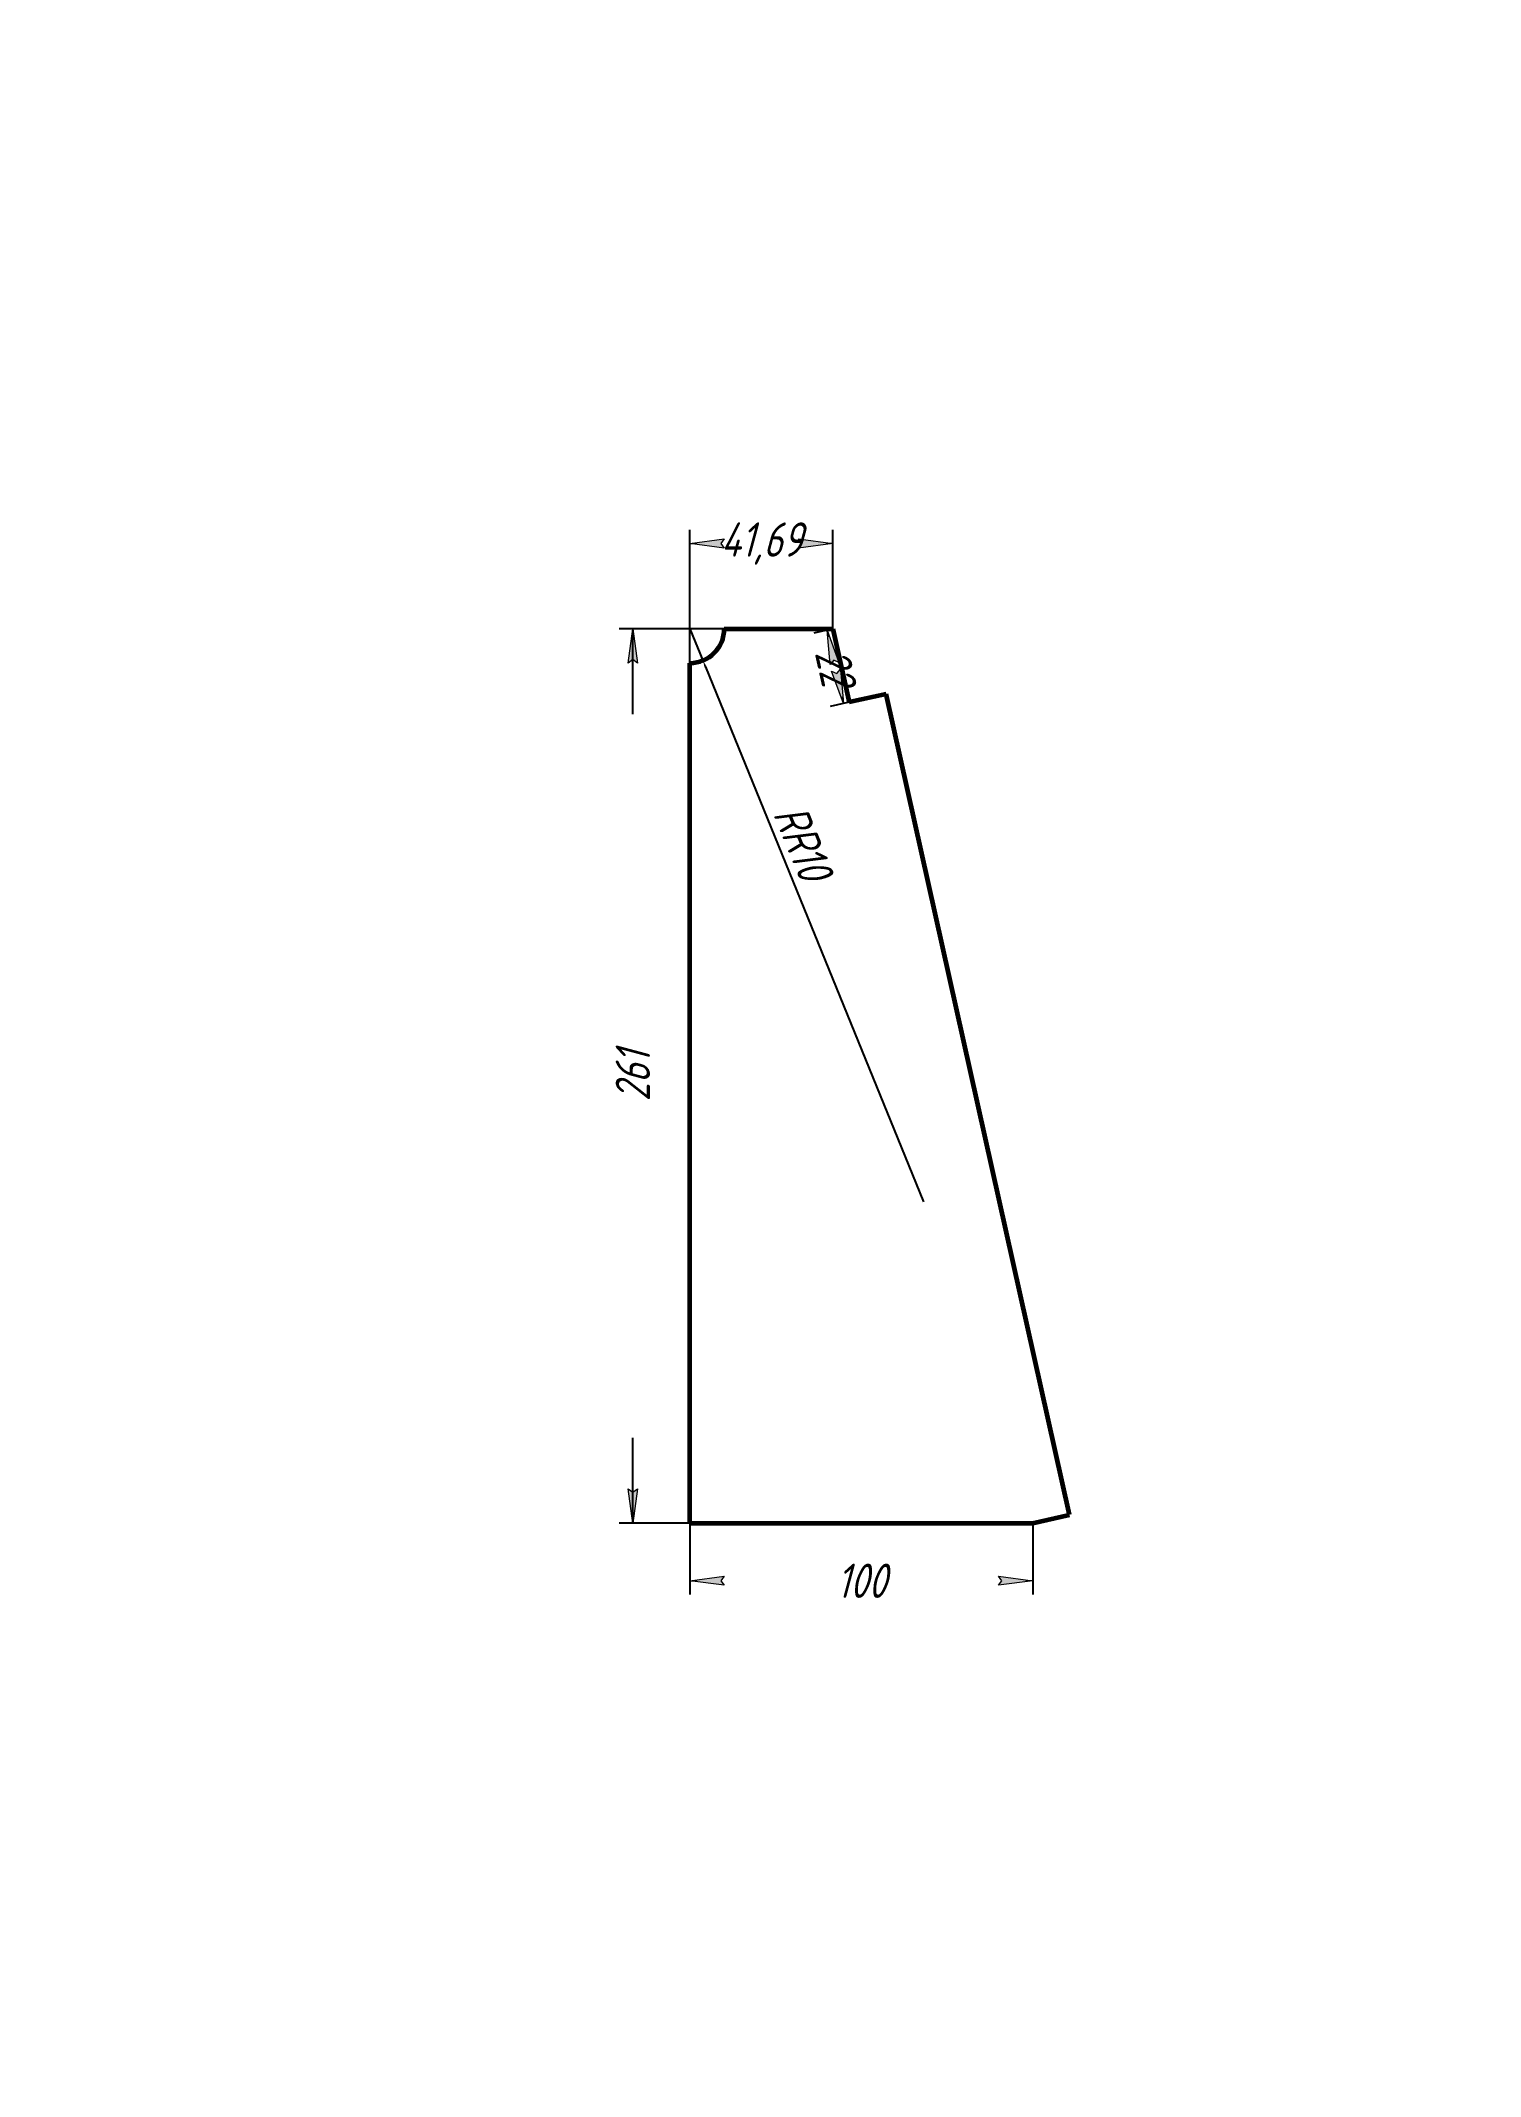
# Model space of a CAD drawing. Header units: millimetres. Extents: x -479 to 2427, y -3086 to 397.
# Drawn here: x 840 to 1050, y 0 to 297 of the extents above; entities that cross this region are included whole.
import ezdxf

# ---------------------------------------------------------------- set-up
doc = ezdxf.new("R2010")
doc.units = ezdxf.units.MM
doc.linetypes.add('K5LT_BASIC', pattern=[0])
doc.linetypes.add('K5LT_THIN', pattern=[0])
doc.layers.add('Системный слой', color=7, linetype='Continuous')
doc.layers.add('Системный слой (1)', color=7, linetype='Continuous', true_color=0x909090)
doc.styles.add('KDIMTEXTSTYLE', font='GOST_AU.SHX', dxfattribs={"width": 0.96, "oblique": 15, "height": 5})
doc.dimstyles.new('KDIMSTYLE (0.50)', dxfattribs={"dimtxt": 5, "dimasz": 1, "dimexe": 2, "dimexo": 0, "dimgap": 1, "dimtad": 1, "dimlfac": 2, "dimtxsty": 'KDIMTEXTSTYLE', "dimsah": 1, "dimcen": 0, "dimdle": 1, "dimadec": 0, "dimazin": 0, "dimtfac": 0.667, "dimtmove": 0, "dimatfit": 3, "dimfxl": 1, "dimtvp": 1, "dimtolj": 1, "dimtzin": 0, "dimarcsym": 0})

msp = doc.modelspace()

# ---------------------------------------------------------------- blocks, each defined once
blk = doc.blocks.new('KDIMARROW_01')
at = {"layer": 'Системный слой'}
blk.add_hatch(color=0, dxfattribs=at).paths.add_polyline_path([(0, 0), (-5, 0.66), (-4.5, 0), (-5, -0.66)])
at = {"layer": 'Системный слой', "color": 0, "linetype": 'K5LT_THIN', "lineweight": 18}
for p, q in [((-4.5, 0), (-5, 0.66)), ((-5, 0.66), (0, 0)), ((0, 0), (-5, -0.66)), ((-5, -0.66), (-4.5, 0))]:
    blk.add_line(p, q, dxfattribs=at)
at = {"layer": 'Системный слой (1)', "color": 0, "linetype": 'K5LT_THIN', "lineweight": 18}
blk.add_line((0, 0), (-1, 0), dxfattribs=at)

# ---------------------------------------------------------------- dimensions: what is measured, and where the dimension line sits
at = {"layer": 'Системный слой (1)', "color": 7}
for base, p1, p2, location in [((955.5578, 223.6388), (934.7147, 206.2031), (955.5578, 211.2031), (945.1362, 223.6388)), ((984.7147, 72.2984), (934.7147, 80.7031), (984.7147, 80.7031), (959.7147, 72.2984))]:
    msp.add_linear_dim(base=base, p1=p1, p2=p2, location=location, dimstyle='KDIMSTYLE (0.50)', override={"dimexo": 0, "dimpost": '\\H5.0;\\W0.965;\\Q15;<>', "dimblk1": 'KDIMARROW_01', "dimblk2": 'KDIMARROW_01', "dimse1": 0, "dimse2": 0, "dimclrt": 7, "dimtolj": 1}, dxfattribs=at).render()
for base, p1, p2, angle, location in [((926.3784, 211.2031), (934.7147, 80.7031), (939.7147, 211.2031), 90, (926.3784, 145.9531)), ((957.1153, 200.2799), (955.5578, 211.2031), (957.9563, 200.4678), 282.594417, (955.916, 205.6475))]:
    msp.add_linear_dim(base=base, p1=p1, p2=p2, angle=angle, location=location, dimstyle='KDIMSTYLE (0.50)', override={"dimexo": 0, "dimpost": '\\H5.0;\\W0.965;\\Q15;<>', "dimblk1": 'KDIMARROW_01', "dimblk2": 'KDIMARROW_01', "dimse1": 0, "dimse2": 0, "dimclrt": 7, "dimtolj": 1}, dxfattribs=at).render()
msp.add_radius_dim(center=(934.7147, 211.2031), radius=5, location=(947.9441, 178.7157), dimstyle='KDIMSTYLE (0.50)', override={"dimpost": '\\H5.0;\\W0.965;\\Q15;R<>', "dimblk2": 'KDIMARROW_01', "dimclrt": 7, "dimtolj": 1}, dxfattribs=at).render()

# ---------------------------------------------------------------- linework, layer by layer
at = {"layer": 'Системный слой (1)', "color": 5, "linetype": 'K5LT_BASIC', "lineweight": 60, "true_color": 0x0000ff}
for p, q in [((939.7147, 211.2031), (955.5578, 211.2031)), ((955.5578, 211.2031), (957.9563, 200.4678)), ((934.7147, 80.7031), (934.7147, 206.2031)), ((963.324, 201.667), (957.9563, 200.4678)), ((990.0823, 81.9024), (963.324, 201.667)), ((934.7147, 80.7031), (984.7147, 80.7031)), ((984.7147, 80.7031), (990.0823, 81.9024))]:
    msp.add_line(p, q, dxfattribs=at)
msp.add_arc((934.7147, 211.2031), 5, 270, 0, dxfattribs=at)

msp.set_redraw_order([(e.dxf.handle, doc.entitydb.next_handle()) for e in msp.query("TEXT MTEXT ATTDEF DIMENSION ARC_DIMENSION")])  # texts and dimensions are drawn at this point

doc.saveas('drawing.dxf')
